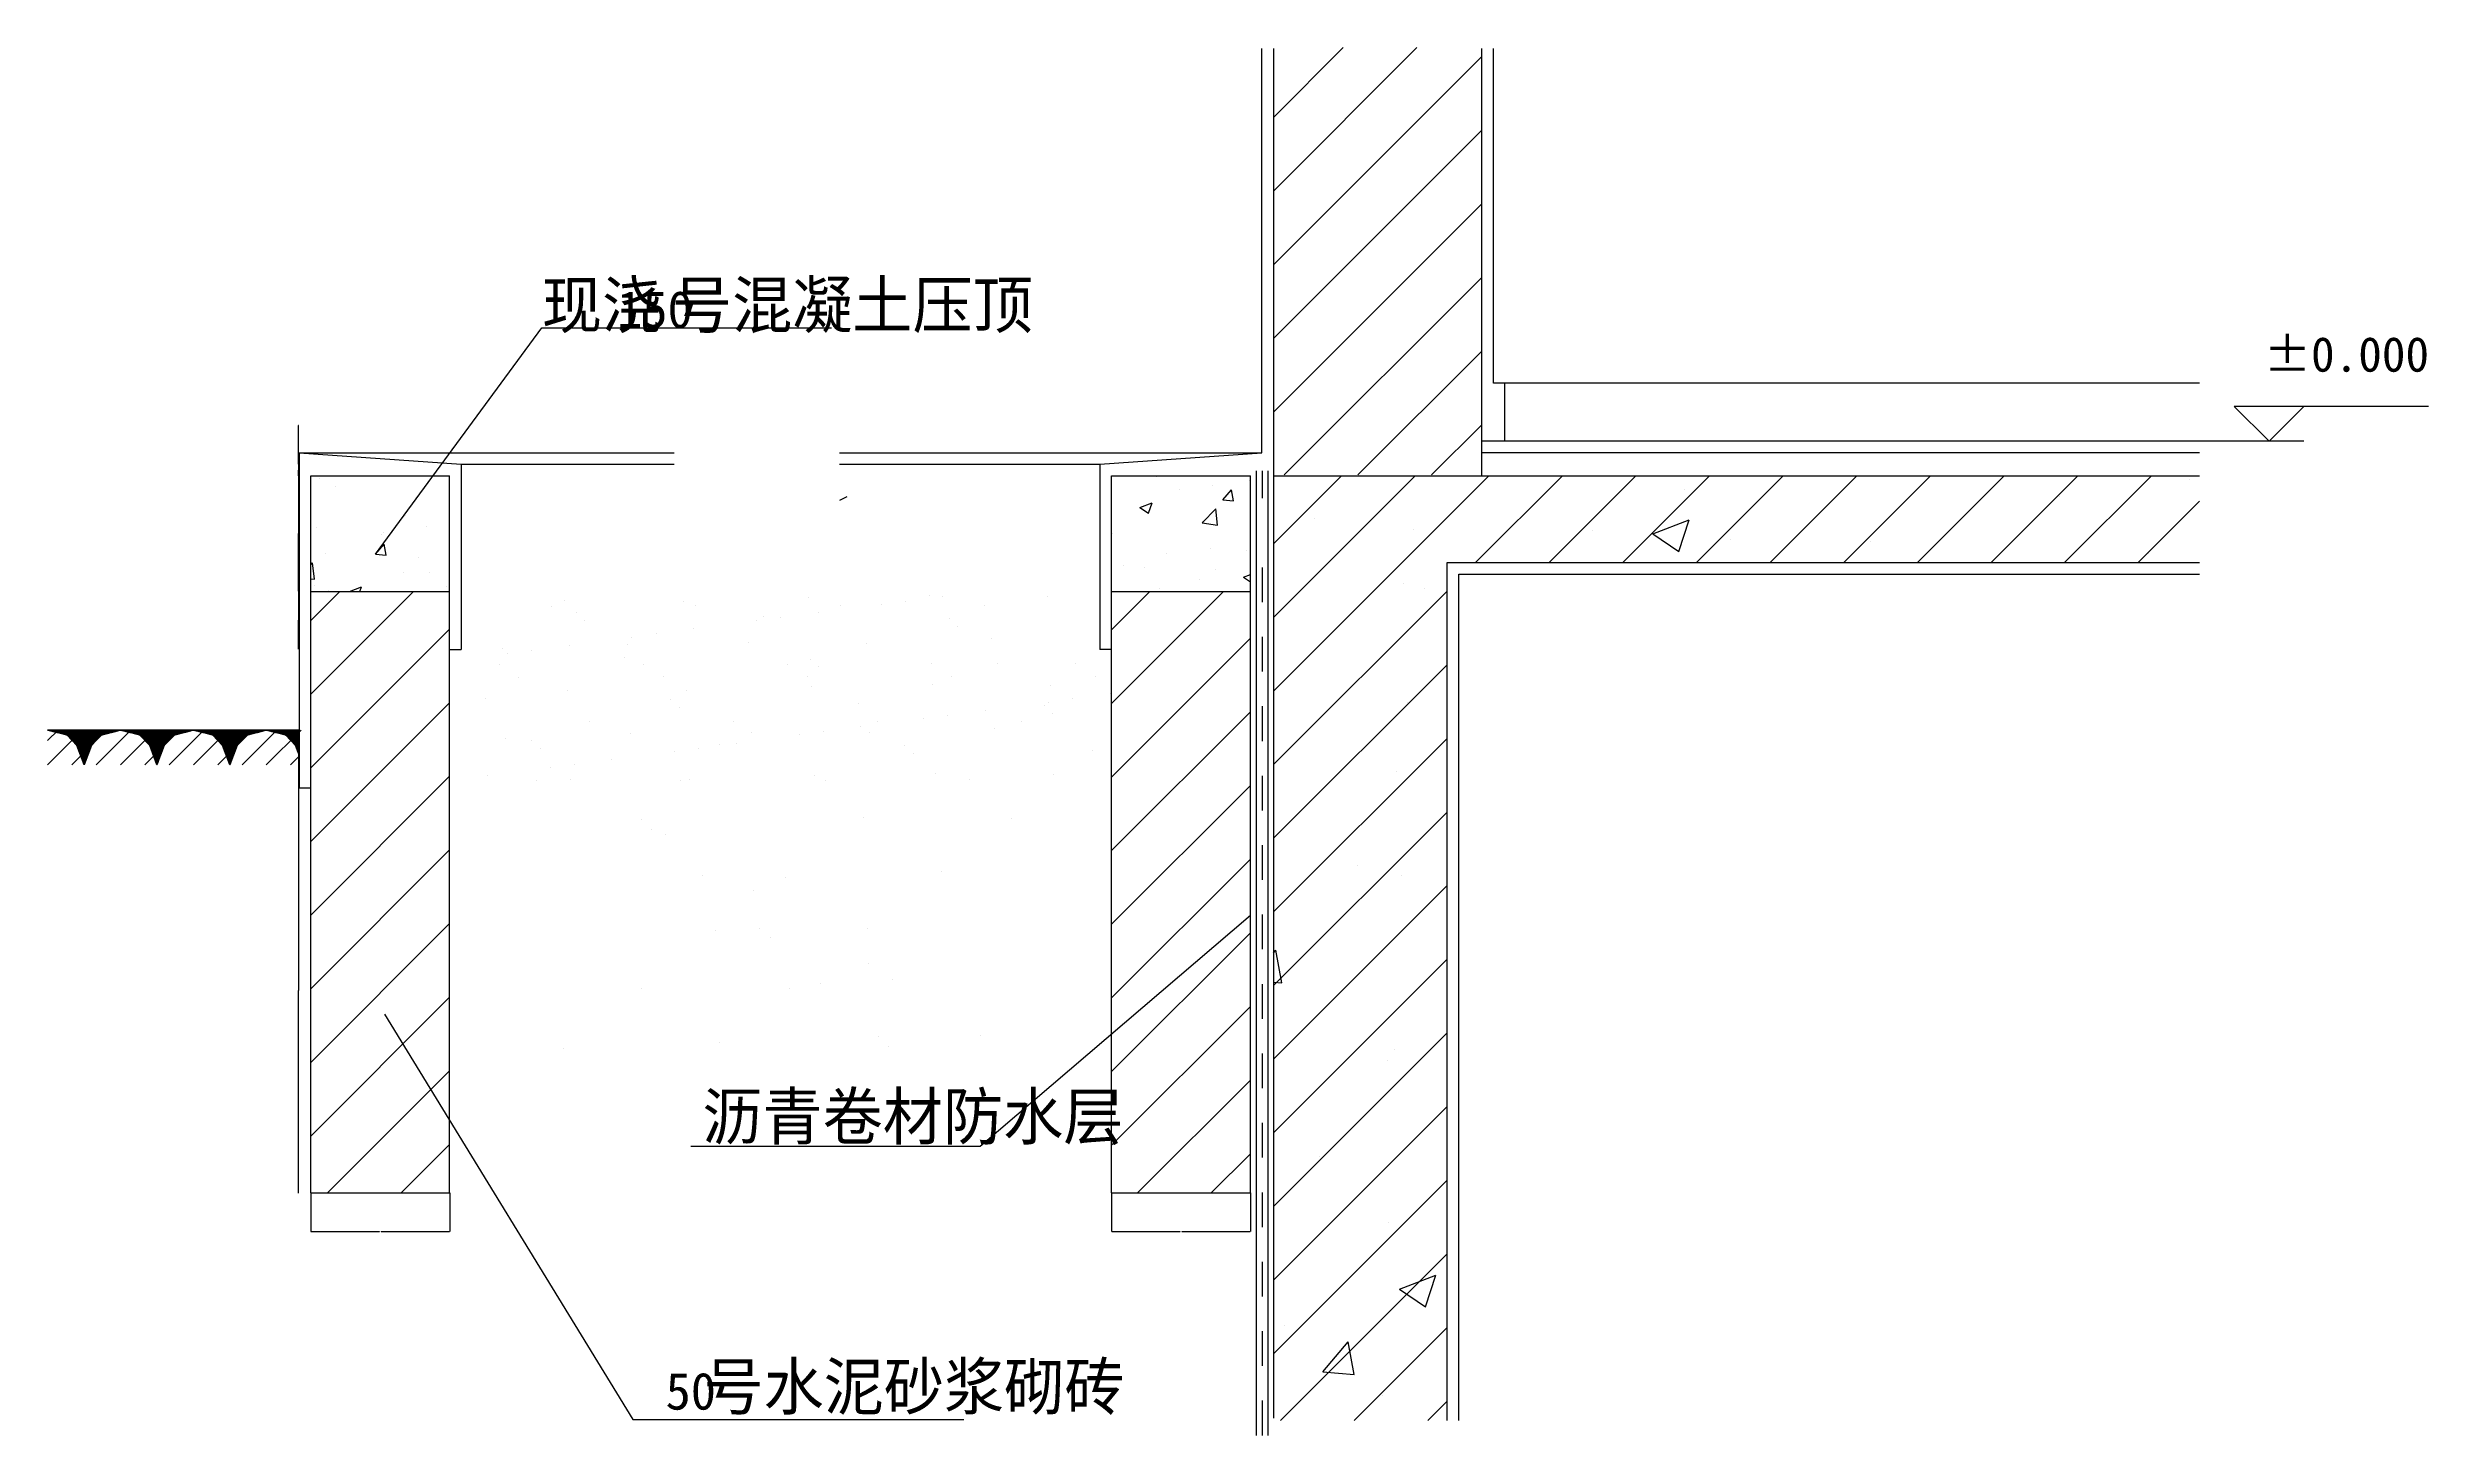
# Model space of a CAD drawing. Header units: metres. Extents: x 8939 to 13054, y 16704 to 19102.
import ezdxf

# ---------------------------------------------------------------- set-up
doc = ezdxf.new("R2010")
doc.units = ezdxf.units.M
for name, color, linetype in [('ZZ-1', 255, 'Continuous'), ('ZZ-11', 6, 'Continuous'), ('ZZ-3', 3, 'Continuous'), ('ZZ-5', 6, 'Continuous'), ('ZZ-6', 7, 'Continuous'), ('ZZ-7', 7, 'Continuous')]:
    doc.layers.add(name, color=color, linetype=linetype)
doc.dimstyles.get("Standard").update_dxf_attribs({"dimtxt": 2.5, "dimasz": 2.5, "dimexe": 1.25, "dimexo": 0.625, "dimtad": 1, "dimcen": 2.5, "dimazin": 3, "dimtfac": 1, "dimtmove": 0, "dimatfit": 3})

# ---------------------------------------------------------------- blocks, each defined once
blk = doc.blocks.new('X3')
for p, q in [((10549.98, 3931.46), (10727.47, 4108.95)), ((10549.98, 4058.74), (10600.19, 4108.95)), ((11934.28, 4042.97), (12000.27, 4108.95)), ((11934.28, 3915.69), (12127.54, 4108.95)), ((10549.98, 3804.18), (10789.98, 4044.18)), ((11934.28, 3788.41), (12174.28, 4028.41)), ((10549.98, 3676.9), (10789.98, 3916.9)), ((11934.28, 3661.13), (12174.28, 3901.13)), ((10549.98, 3549.62), (10789.98, 3789.62)), ((11934.28, 3533.85), (12174.28, 3773.85)), ((10549.98, 3422.34), (10789.98, 3662.34)), ((11934.28, 3406.57), (12174.28, 3646.57)), ((10549.98, 3295.07), (10789.98, 3535.07)), ((11934.28, 3279.29), (12174.28, 3519.29)), ((10549.98, 3167.79), (10789.98, 3407.79)), ((11934.28, 3152.01), (12174.28, 3392.01)), ((10579.02, 3069.54), (10789.98, 3280.51)), ((11979.09, 3069.54), (12174.28, 3264.73)), ((10706.29, 3069.54), (10789.98, 3153.23)), ((12106.37, 3069.54), (12174.28, 3137.45))]:
    blk.add_line(p, q)
blk = doc.blocks.new('X5')
for p, q in [((11121.19, 3715.16), (11121.19, 3715.16)), ((11121.19, 3715.16), (11121.19, 3715.16)), ((11505.95, 3718.49), (11505.95, 3718.49)), ((11761.76, 3717.27), (11761.76, 3717.27)), ((11139.62, 3698.27), (11139.62, 3698.27)), ((11163.36, 3688.29), (11163.36, 3688.29)), ((11641.17, 3624.74), (11641.17, 3624.74)), ((11226.62, 3618.55), (11226.62, 3618.55)), ((11315.17, 3591.58), (11315.17, 3591.58)), ((11371.08, 3615), (11371.08, 3615)), ((11250.49, 3522.47), (11250.49, 3522.47)), ((11326.15, 3527.34), (11326.15, 3527.34)), ((11344.59, 3510.45), (11344.59, 3510.45)), ((11512.25, 3525.81), (11512.25, 3525.81)), ((11513.37, 3465.31), (11513.37, 3465.31)), ((11121.57, 3423.55), (11121.57, 3423.55)), ((11377.38, 3422.32), (11377.38, 3422.32)), ((11431.59, 3430.73), (11431.59, 3430.73)), ((11555.54, 3438.45), (11555.54, 3438.45)), ((11531.12, 3339.53), (11531.12, 3339.53)), ((11707.35, 3341.73), (11707.35, 3341.73)), ((10986.7, 3320.06), (10986.7, 3320.06)), ((11256.79, 3329.79), (11256.79, 3329.79)), ((11549.55, 3322.64), (11549.55, 3322.64))]:
    blk.add_line(p, q)
blk = doc.blocks.new('X2')
for p, q in [((10564.59, 4305.06), (10564.59, 4305.06)), ((10593.1, 4290.24), (10593.1, 4290.24)), ((11940.32, 4308.68), (11940.32, 4308.68)), ((12012.5, 4307.11), (12012.5, 4307.11)), ((12052.25, 4285.63), (12052.25, 4285.63)), ((12108.96, 4292.51), (12108.96, 4292.51)), ((12126.85, 4267.42), (12141.31, 4284.66)), ((12144.79, 4265.84), (12141.32, 4284.65)), ((12172.65, 4300.35), (12172.65, 4300.35)), ((10713.86, 4241.21), (10713.86, 4241.21)), ((11983.21, 4254.36), (12004.22, 4262.42)), ((11983.21, 4254.36), (11998.14, 4244.29)), ((11998.14, 4244.28), (12004.22, 4262.41)), ((12090.97, 4227.81), (12114.33, 4252.17)), ((12117.65, 4223.67), (12114.34, 4252.16)), ((12126.85, 4267.42), (12144.78, 4265.85)), ((10559.83, 4220.08), (10559.83, 4220.08)), ((10672.91, 4207.95), (10672.91, 4207.95)), ((10675.13, 4211.68), (10675.13, 4211.68)), ((10750.24, 4221.56), (10750.24, 4221.56)), ((11936.67, 4208.81), (11936.67, 4208.81)), ((12090.7, 4229.93), (12090.7, 4229.93)), ((12090.97, 4227.81), (12117.65, 4223.68)), ((10549.98, 4155.15), (10553.24, 4158.56)), ((10556.56, 4130.06), (10553.25, 4158.55)), ((10576.01, 4174.42), (10576.01, 4174.42)), ((10662.23, 4173.54), (10676.69, 4190.78)), ((10662.23, 4173.54), (10680.16, 4171.97)), ((10680.17, 4171.96), (10676.7, 4190.77)), ((10736.16, 4167.65), (10736.16, 4167.65)), ((12030.04, 4174.19), (12030.04, 4174.19)), ((12105.14, 4184.07), (12105.14, 4184.07)), ((12166.82, 4180.64), (12166.82, 4180.64)), ((10549.98, 4131.08), (10556.56, 4130.06)), ((10556.18, 4120.21), (10556.18, 4120.21)), ((10616.96, 4108.95), (10637.81, 4116.96)), ((10635.13, 4108.95), (10637.81, 4116.95)), ((10710.21, 4141.34), (10710.21, 4141.34)), ((10755.67, 4141.28), (10755.67, 4141.28)), ((10784.93, 4118.2), (10784.93, 4118.2)), ((11954.08, 4153.82), (11954.08, 4153.82)), ((11991.86, 4150.61), (11991.86, 4150.61)), ((12087.05, 4130.07), (12087.05, 4130.07)), ((12114.23, 4147.05), (12114.23, 4147.05)), ((12162.29, 4133.57), (12174.28, 4138.18)), ((12162.29, 4133.57), (12174.28, 4125.48)), ((10580.71, 4111.25), (10580.71, 4111.25)), ((12017.33, 4113.52), (12017.33, 4113.52))]:
    blk.add_line(p, q)
blk = doc.blocks.new('X4')
for p, q in [((10966.68, 4083.97), (10966.68, 4083.97)), ((10989.31, 4092.68), (10989.31, 4092.68)), ((11193.96, 4091.7), (11193.96, 4091.7)), ((11215.81, 4084.42), (11215.81, 4084.42)), ((11410.03, 4099.49), (11410.03, 4099.49)), ((11464.94, 4084.87), (11464.94, 4084.87)), ((11535.95, 4087.06), (11535.95, 4087.06)), ((11577.59, 4092.54), (11577.59, 4092.54)), ((11619.44, 4102.16), (11619.44, 4102.16)), ((11642.63, 4101.11), (11642.63, 4101.11)), ((11714.07, 4085.32), (11714.07, 4085.32)), ((11824.08, 4101.18), (11824.08, 4101.18)), ((11008.59, 4072.4), (11008.59, 4072.4)), ((11023.34, 4058.89), (11023.34, 4058.89)), ((11146.9, 4035.84), (11146.9, 4035.84)), ((11211.94, 4044.4), (11211.94, 4044.4)), ((11320.61, 4058.71), (11320.61, 4058.71)), ((11333.43, 4065.33), (11333.43, 4065.33)), ((11362.25, 4064.19), (11362.25, 4064.19)), ((11427.29, 4072.75), (11427.29, 4072.75)), ((11653.54, 4062.58), (11653.54, 4062.58)), ((11668.29, 4049.06), (11668.29, 4049.06)), ((10881.41, 4009.89), (10881.41, 4009.89)), ((10889.92, 4002.01), (10889.92, 4002.01)), ((10931.56, 4007.49), (10931.56, 4007.49)), ((10996.6, 4016.05), (10996.6, 4016.05)), ((11092.94, 3995.11), (11092.94, 3995.11)), ((11097.48, 4017.68), (11097.48, 4017.68)), ((11105.26, 4030.36), (11105.26, 4030.36)), ((11306.89, 4020.35), (11306.89, 4020.35)), ((11413.05, 3992.36), (11413.05, 3992.36)), ((11511.54, 4019.37), (11511.54, 4019.37)), ((11727.61, 4027.15), (11727.61, 4027.15)), ((10876.1, 3982.5), (10876.1, 3982.5)), ((10909.84, 3961.01), (10909.84, 3961.01)), ((11125.23, 3982.95), (11125.23, 3982.95)), ((11158.97, 3961.46), (11158.97, 3961.46)), ((11374.36, 3983.41), (11374.36, 3983.41)), ((11408.1, 3961.91), (11408.1, 3961.91)), ((11427.8, 3978.85), (11427.8, 3978.85)), ((11623.5, 3983.86), (11623.5, 3983.86)), ((11657.23, 3962.37), (11657.23, 3962.37)), ((11737.89, 3985.29), (11737.89, 3985.29)), ((11872.63, 3984.31), (11872.63, 3984.31)), ((11906.36, 3962.82), (11906.36, 3962.82)), ((10852.45, 3924.9), (10852.45, 3924.9)), ((10994.35, 3938.54), (10994.35, 3938.54)), ((11172.56, 3922.15), (11172.56, 3922.15)), ((11199, 3937.56), (11199, 3937.56)), ((11415.07, 3945.34), (11415.07, 3945.34)), ((11497.4, 3915.07), (11497.4, 3915.07)), ((11624.47, 3948.01), (11624.47, 3948.01)), ((11817.51, 3912.32), (11817.51, 3912.32)), ((11825.05, 3917.99), (11825.05, 3917.99)), ((11829.12, 3947.03), (11829.12, 3947.03)), ((11866.69, 3923.47), (11866.69, 3923.47)), ((11931.73, 3932.03), (11931.73, 3932.03)), ((11031.29, 3883.64), (11031.29, 3883.64)), ((11187.31, 3908.64), (11187.31, 3908.64)), ((11280.42, 3884.09), (11280.42, 3884.09)), ((11501.05, 3875.33), (11501.05, 3875.33)), ((11529.55, 3884.54), (11529.55, 3884.54)), ((11609.71, 3889.64), (11609.71, 3889.64)), ((11651.35, 3895.12), (11651.35, 3895.12)), ((11716.39, 3903.68), (11716.39, 3903.68)), ((11732.65, 3873), (11732.65, 3873)), ((11778.68, 3885), (11778.68, 3885)), ((11832.26, 3898.81), (11832.26, 3898.81)), ((10886.45, 3855.75), (10886.45, 3855.75)), ((10932.07, 3851.93), (10932.07, 3851.93)), ((10946.82, 3838.42), (10946.82, 3838.42)), ((11102.52, 3863.53), (11102.52, 3863.53)), ((11179.02, 3832.94), (11179.02, 3832.94)), ((11220.66, 3838.42), (11220.66, 3838.42)), ((11256.91, 3844.86), (11256.91, 3844.86)), ((11285.7, 3846.98), (11285.7, 3846.98)), ((11311.93, 3866.2), (11311.93, 3866.2)), ((11394.37, 3861.29), (11394.37, 3861.29)), ((11436.01, 3866.77), (11436.01, 3866.77)), ((11516.58, 3865.22), (11516.58, 3865.22)), ((11577.02, 3842.11), (11577.02, 3842.11)), ((11591.77, 3828.6), (11591.77, 3828.6)), ((11901.86, 3835.04), (11901.86, 3835.04)), ((10855.02, 3790.28), (10855.02, 3790.28)), ((10963.68, 3804.59), (10963.68, 3804.59)), ((11005.32, 3810.07), (11005.32, 3810.07)), ((11070.36, 3818.63), (11070.36, 3818.63)), ((11420.11, 3791.19), (11420.11, 3791.19)), ((11629.51, 3793.87), (11629.51, 3793.87)), ((11834.16, 3792.88), (11834.16, 3792.88)), ((10789.98, 3781.72), (10789.98, 3781.72)), ((10789.98, 3781.72), (10789.98, 3781.72)), ((10940.71, 3782.17), (10940.71, 3782.17)), ((10999.39, 3784.39), (10999.39, 3784.39)), ((11189.84, 3782.63), (11189.84, 3782.63)), ((11204.04, 3783.41), (11204.04, 3783.41)), ((11438.97, 3783.08), (11438.97, 3783.08)), ((11688.11, 3783.53), (11688.11, 3783.53))]:
    blk.add_line(p, q)
blk = doc.blocks.new('X0')
for p, q in [((310.37, 2474.12), (682.26, 2846.01)), ((310.37, 2601.4), (554.98, 2846.01)), ((310.37, 2728.68), (427.71, 2846.01)), ((659.54, 2696.01), (809.54, 2846.01)), ((786.82, 2696.01), (936.82, 2846.01)), ((914.1, 2696.01), (1064.1, 2846.01)), ((1041.38, 2696.01), (1191.38, 2846.01)), ((1168.66, 2696.01), (1318.66, 2846.01)), ((1295.94, 2696.01), (1445.94, 2846.01)), ((1423.22, 2696.01), (1573.22, 2846.01)), ((1550.5, 2696.01), (1700.5, 2846.01)), ((1677.78, 2696.01), (1827.78, 2846.01)), ((1894.1, 2839.76), (1894.1, 2839.76)), ((1020.54, 2821.54), (1020.54, 2821.54)), ((1668.79, 2810.1), (1668.79, 2810.1)), ((1805.06, 2696.01), (1911.15, 2802.1)), ((381.81, 2772.42), (381.81, 2772.42)), ((965.94, 2745.54), (1028.95, 2769.73)), ((1010.71, 2715.34), (1028.95, 2769.73)), ((553.09, 2754.06), (553.09, 2754.06)), ((862.25, 2752.12), (862.25, 2752.12)), ((965.94, 2745.54), (1010.7, 2715.34)), ((1100.4, 2735.27), (1100.4, 2735.27)), ((1342.69, 2731.82), (1342.69, 2731.82)), ((1823.13, 2711.52), (1823.13, 2711.52)), ((310.37, 2346.84), (610.37, 2646.84)), ((534.23, 2660.73), (534.23, 2660.73)), ((571.58, 2651.53), (571.58, 2651.53)), ((310.37, 2219.56), (610.37, 2519.56)), ((542.15, 2454.45), (542.15, 2454.45)), ((310.37, 2092.28), (610.37, 2392.28)), ((522.78, 2335.43), (522.78, 2335.43)), ((310.37, 1965), (610.37, 2265)), ((455.13, 2171.81), (455.13, 2171.81)), ((531.2, 2154.85), (531.2, 2154.85)), ((310.37, 1837.72), (610.37, 2137.72)), ((310.37, 2021.48), (314.29, 2026.15)), ((324.7, 1969.74), (314.3, 2026.15)), ((310.37, 1710.44), (610.37, 2010.44)), ((310.37, 1970.99), (324.7, 1969.74)), ((310.37, 1583.16), (610.37, 1883.16)), ((520.26, 1855.24), (520.26, 1855.24)), ((507.94, 1834.75), (507.94, 1834.75)), ((310.37, 1455.89), (610.37, 1755.89)), ((390.11, 1670.36), (390.11, 1670.36)), ((310.37, 1328.61), (610.37, 1628.61)), ((509.32, 1555.64), (509.32, 1555.64)), ((322.24, 1213.19), (610.37, 1501.33)), ((527.97, 1440.27), (590.98, 1464.46)), ((572.74, 1410.07), (590.99, 1464.46)), ((527.97, 1440.27), (572.74, 1410.07)), ((328.88, 1377.27), (328.88, 1377.27)), ((449.52, 1213.19), (610.37, 1374.05)), ((395.78, 1297.47), (439.17, 1349.18)), ((449.58, 1292.76), (439.17, 1349.18)), ((395.78, 1297.47), (449.58, 1292.76)), ((498.37, 1256.03), (498.37, 1256.03)), ((576.8, 1213.19), (610.37, 1246.77))]:
    blk.add_line(p, q)
blk = doc.blocks.new('X1')
for p, q in [((306.47, 3361.17), (554.47, 3609.17)), ((306.47, 3488.45), (427.19, 3609.17)), ((306.47, 3233.89), (666.47, 3593.89)), ((306.47, 3106.61), (666.47, 3466.61)), ((306.47, 2979.34), (666.47, 3339.34)), ((325.17, 2870.76), (666.47, 3212.06)), ((452.45, 2870.76), (666.47, 3084.78)), ((579.73, 2870.76), (666.47, 2957.5))]:
    blk.add_line(p, q)
blk = doc.blocks.new('*D1')
for p, q in [((9373.1, 17822.93), (9373.1, 17472.93)), ((9372.85, 17472.93), (9372.6, 17472.93)), ((9373.1, 17122.93), (9373.1, 17472.93)), ((9373.1, 17472.93), (9373.1, 17472.93)), ((9373.35, 17472.93), (9373.6, 17472.93))]:
    blk.add_line(p, q)
at = {"layer": 'Defpoints'}
for p in [(9373.1, 17822.93), (9373.1, 17472.93), (9373.1, 17122.93)]:
    blk.add_point(p, dxfattribs=at)
at = {"layer": 'ZZ-3', "insert": (9373.1, 17474.055), "char_height": 1, "attachment_point": 5}
blk.add_mtext('0', dxfattribs=at)
blk = doc.blocks.new('*D2')
for p, q in [((9394.28, 17123.04), (9394.28, 17056.35)), ((9634.28, 17123.04), (9634.28, 17056.35)), ((9394.53, 17056.35), (9512.78, 17056.35)), ((9515.78, 17056.35), (9634.03, 17056.35))]:
    blk.add_line(p, q)
at = {"layer": 'Defpoints'}
for p in [(9394.28, 17123.04), (9634.28, 17123.04), (9394.28, 17056.35)]:
    blk.add_point(p, dxfattribs=at)
at = {"layer": 'ZZ-3', "insert": (9514.28, 17056.35), "char_height": 1, "attachment_point": 5}
blk.add_mtext('240', dxfattribs=at)
blk = doc.blocks.new('*D3')
for p, q in [((9373.1, 18362.45), (9373.1, 18262.69)), ((9372.85, 18262.69), (9372.6, 18262.69)), ((9373.1, 18162.93), (9373.1, 18262.69)), ((9373.1, 18262.69), (9373.1, 18262.69)), ((9373.35, 18262.69), (9373.6, 18262.69))]:
    blk.add_line(p, q)
at = {"layer": 'Defpoints'}
for p in [(9373.1, 18362.45), (9373.1, 18262.69), (9373.1, 18162.93)]:
    blk.add_point(p, dxfattribs=at)
at = {"layer": 'ZZ-3', "insert": (9373.1, 18263.815), "char_height": 1, "attachment_point": 5}
blk.add_mtext('0', dxfattribs=at)
blk = doc.blocks.new('*D4')
for p, q in [((9373.1, 18162.93), (9373.1, 18112.93)), ((9372.85, 18112.93), (9372.6, 18112.93)), ((9373.1, 18062.93), (9373.1, 18112.93)), ((9373.1, 18112.93), (9373.1, 18112.93)), ((9373.35, 18112.93), (9373.6, 18112.93))]:
    blk.add_line(p, q)
at = {"layer": 'Defpoints'}
for p in [(9373.1, 18162.93), (9373.1, 18112.93), (9373.1, 18062.93)]:
    blk.add_point(p, dxfattribs=at)
at = {"layer": 'ZZ-3', "insert": (9373.1, 18114.055), "char_height": 1, "attachment_point": 5}
blk.add_mtext('0', dxfattribs=at)
blk = doc.blocks.new('*D5')
for p, q in [((9373.1, 17922.93), (9373.1, 17756.05)), ((9373.1, 17822.93), (9373.1, 17756.05)), ((9372.85, 17756.05), (9372.6, 17756.05)), ((9373.1, 17756.05), (9373.1, 17756.05)), ((9373.35, 17756.05), (9373.6, 17756.05))]:
    blk.add_line(p, q)
at = {"layer": 'Defpoints'}
for p in [(9373.1, 17922.93), (9373.1, 17822.93), (9373.1, 17756.05)]:
    blk.add_point(p, dxfattribs=at)
at = {"layer": 'ZZ-3', "insert": (9373.1, 17757.175), "char_height": 1, "attachment_point": 5}
blk.add_mtext('0', dxfattribs=at)
blk = doc.blocks.new('*D6')
for p, q in [((9372.85, 18372.45), (9372.6, 18372.45)), ((9373.1, 18382.45), (9373.1, 18372.45)), ((9373.1, 18362.45), (9373.1, 18372.45)), ((9373.1, 18372.45), (9373.1, 18372.45)), ((9373.35, 18372.45), (9373.6, 18372.45))]:
    blk.add_line(p, q)
at = {"layer": 'Defpoints'}
for p in [(9373.1, 18382.45), (9373.1, 18372.45), (9373.1, 18362.45)]:
    blk.add_point(p, dxfattribs=at)
at = {"layer": 'ZZ-3', "insert": (9373.1, 18373.575), "char_height": 1, "attachment_point": 5}
blk.add_mtext('0', dxfattribs=at)
blk = doc.blocks.new('*D7')
for p, q in [((9372.85, 18449.59), (9372.6, 18449.59)), ((9373.1, 18402.93), (9373.1, 18449.59)), ((9373.1, 18382.45), (9373.1, 18449.59)), ((9373.1, 18449.59), (9373.1, 18449.59)), ((9373.35, 18449.59), (9373.6, 18449.59))]:
    blk.add_line(p, q)
at = {"layer": 'Defpoints'}
for p in [(9373.1, 18449.59), (9373.1, 18402.93), (9373.1, 18382.45)]:
    blk.add_point(p, dxfattribs=at)
at = {"layer": 'ZZ-3', "insert": (9373.1, 18450.715), "char_height": 1, "attachment_point": 5}
blk.add_mtext('0', dxfattribs=at)
blk = doc.blocks.new('*D8')
for p, q in [((10778.28, 17123.04), (10778.28, 17056.35)), ((11018.28, 17123.04), (11018.28, 17056.35)), ((10778.53, 17056.35), (10896.78, 17056.35)), ((10899.78, 17056.35), (11018.03, 17056.35))]:
    blk.add_line(p, q)
at = {"layer": 'Defpoints'}
for p in [(10778.28, 17123.04), (11018.28, 17123.04), (10778.28, 17056.35)]:
    blk.add_point(p, dxfattribs=at)
at = {"layer": 'ZZ-3', "insert": (10898.28, 17056.35), "char_height": 1, "attachment_point": 5}
blk.add_mtext('240', dxfattribs=at)

msp = doc.modelspace()

# ---------------------------------------------------------------- hatches: boundary and pattern name
at = {"layer": 'ZZ-7'}
h = msp.add_hatch(dxfattribs=at)
h.set_pattern_fill('SOLID')
h.paths.add_polyline_path([(8939.32, 17923.04), (9065.32, 17923.04), (9031.72, 17914.04), (8972.92, 17914.04), (8939.32, 17923.04)])
h = msp.add_hatch(dxfattribs=at)
h.set_pattern_fill('SOLID')
h.paths.add_polyline_path([(8972.92, 17914.04), (9031.72, 17914.04), (9014.92, 17896.64), (8989.72, 17896.64), (8972.92, 17914.04)])
h = msp.add_hatch(dxfattribs=at)
h.set_pattern_fill('SOLID')
h.paths.add_polyline_path([(9065.32, 17923.04), (9191.32, 17923.04), (9157.72, 17914.04), (9098.92, 17914.04), (9065.32, 17923.04)])
h = msp.add_hatch(dxfattribs=at)
h.set_pattern_fill('SOLID')
h.paths.add_polyline_path([(9098.92, 17914.04), (9157.72, 17914.04), (9140.92, 17896.64), (9115.72, 17896.64), (9098.92, 17914.04)])
h = msp.add_hatch(dxfattribs=at)
h.set_pattern_fill('SOLID')
h.paths.add_polyline_path([(9191.32, 17923.04), (9317.32, 17923.04), (9283.72, 17914.04), (9224.92, 17914.04), (9191.32, 17923.04)])
h = msp.add_hatch(dxfattribs=at)
h.set_pattern_fill('SOLID')
h.paths.add_polyline_path([(9224.92, 17914.04), (9283.72, 17914.04), (9266.92, 17896.64), (9241.72, 17896.64), (9224.92, 17914.04)])
h = msp.add_hatch(dxfattribs=at)
h.set_pattern_fill('SOLID')
h.paths.add_polyline_path([(9317.32, 17923.04), (9373.1, 17923.04), (9373.1, 17914.04), (9350.92, 17914.04), (9317.32, 17923.04)])
h = msp.add_hatch(dxfattribs=at)
h.set_pattern_fill('SOLID')
h.paths.add_polyline_path([(9350.92, 17914.04), (9373.1, 17914.04), (9373.1, 17896.64), (9367.72, 17896.64), (9350.92, 17914.04)])
h = msp.add_hatch(dxfattribs=at)
h.set_pattern_fill('SOLID')
h.paths.add_polyline_path([(8989.72, 17896.64), (9014.92, 17896.64), (9002.32, 17863.04), (9002.32, 17863.04), (8989.72, 17896.64)])
h = msp.add_hatch(dxfattribs=at)
h.set_pattern_fill('SOLID')
h.paths.add_polyline_path([(9115.72, 17896.64), (9140.92, 17896.64), (9128.32, 17863.04), (9128.32, 17863.04), (9115.72, 17896.64)])
h = msp.add_hatch(dxfattribs=at)
h.set_pattern_fill('SOLID')
h.paths.add_polyline_path([(9241.72, 17896.64), (9266.92, 17896.64), (9254.32, 17863.04), (9254.32, 17863.04), (9241.72, 17896.64)])
h = msp.add_hatch(dxfattribs=at)
h.set_pattern_fill('SOLID')
h.paths.add_polyline_path([(9367.72, 17896.64), (9373.1, 17896.64), (9373.1, 17882.28), (9373.1, 17882.28), (9367.72, 17896.64)])

# ---------------------------------------------------------------- linework, layer by layer
at = {"layer": 'ZZ-1'}
for p, q in [((11058.34, 19100.86), (11058.34, 16734.1)), ((11418.34, 18362.45), (11418.34, 19100.86)), ((9394.06, 18362.45), (9634.06, 18362.45)), ((9394.06, 18162.45), (9394.06, 18362.45)), ((9634.06, 18162.45), (9634.06, 18362.45)), ((10778.35, 18162.45), (10778.35, 18362.45)), ((10778.35, 18362.45), (11018.35, 18362.45)), ((11018.35, 18162.45), (11018.35, 18362.45)), ((11058.34, 18362.45), (12659.11, 18362.45)), ((11358.34, 16729.63), (11358.34, 18212.45)), ((11358.34, 18212.45), (12659.11, 18212.45)), ((9394.06, 17123.04), (9394.06, 18162.45)), ((9394.06, 18162.45), (9634.06, 18162.45)), ((9634.06, 17123.04), (9634.06, 18162.45)), ((10778.35, 17123.04), (10778.35, 18162.45)), ((10778.35, 18162.45), (11018.35, 18162.45)), ((11018.35, 17123.04), (11018.35, 18162.45)), ((9394.06, 17123.04), (9634.06, 17123.04)), ((10778.35, 17123.04), (11018.35, 17123.04))]:
    msp.add_line(p, q, dxfattribs=at)
at = {"layer": 'ZZ-11'}
for points in [[(11029.06, 16704.11), (11029.06, 18371.33)], [(11039.06, 18324.11), (11039.06, 18371.33)], [(11049.06, 16704.11), (11049.06, 18371.33)], [(11039.06, 18144.11), (11039.06, 18204.11)], [(11039.06, 18024.11), (11039.06, 18084.11)], [(11039.06, 17904.11), (11039.06, 17964.11)], [(11039.06, 17784.11), (11039.06, 17844.11)], [(11039.06, 17664.11), (11039.06, 17724.11)], [(11039.06, 17544.11), (11039.06, 17604.11)], [(11039.06, 17424.11), (11039.06, 17484.11)], [(11039.06, 17304.11), (11039.06, 17364.11)], [(11039.06, 17184.11), (11039.06, 17244.11)], [(11039.06, 17064.11), (11039.06, 17124.11)], [(11039.06, 16944.11), (11039.06, 17004.11)], [(11039.06, 16824.11), (11039.06, 16884.11)], [(11039.06, 16704.11), (11039.06, 16764.11)]]:
    msp.add_lwpolyline(points, dxfattribs=at)
at = {"layer": 'ZZ-3'}
for p, q in [((13054.46, 18482.45), (12719.03, 18482.45)), ((12779.03, 18422.45), (12719.03, 18482.45)), ((12839.03, 18482.45), (12779.03, 18422.45)), ((12839.03, 18422.45), (12646.25, 18422.45))]:
    msp.add_line(p, q, dxfattribs=at)
for points in [[(9506.3, 18227.04), (9793.58, 18617.96), (10294.05, 18617.96)], [(11018.35, 17602.7), (10551.44, 17203.27), (10050.96, 17203.27)], [(9521.89, 17431.91), (9950.87, 16731.71), (10522.84, 16731.71)]]:
    msp.add_lwpolyline(points, dxfattribs=at)
at = {"layer": 'ZZ-5'}
for p, q in [((11038.34, 18402.45), (11038.34, 19100.86)), ((11438.34, 18522.45), (11438.34, 19100.86)), ((12659.11, 18522.45), (11438.34, 18522.45)), ((11458.34, 18422.45), (11458.34, 18522.45)), ((9374.06, 18402.45), (10022.36, 18402.45)), ((9374.06, 18402.45), (9654.06, 18382.45)), ((9374.06, 18402.45), (9374.06, 17823.04)), ((10308.35, 18402.45), (11038.34, 18402.45)), ((10758.35, 18382.45), (11038.34, 18402.45)), ((9654.06, 18382.45), (10022.36, 18382.45)), ((9654.06, 18382.45), (9654.06, 18062.45)), ((10308.35, 18382.45), (10758.35, 18382.45)), ((10758.35, 18382.45), (10758.35, 18062.45)), ((11378.34, 16729.63), (11378.34, 18192.45)), ((11378.34, 18192.45), (12659.11, 18192.45)), ((9634.06, 18062.45), (9654.06, 18062.45)), ((10778.35, 18062.45), (10758.35, 18062.45)), ((9374.06, 17823.04), (9394.06, 17823.04))]:
    msp.add_line(p, q, dxfattribs=at)
at = {"layer": 'ZZ-7'}
for p, q in [((12659.11, 18422.45), (11418.34, 18422.45)), ((12659.11, 18402.45), (11418.34, 18402.45)), ((10320.5, 18325.93), (10308.17, 18319.77)), ((8939.32, 17863.04), (8999.32, 17923.04)), ((8939.32, 17905.04), (8957.32, 17923.04)), ((8981.32, 17863.04), (9041.32, 17923.04)), ((9023.32, 17863.04), (9083.32, 17923.04)), ((9065.32, 17863.04), (9125.32, 17923.04)), ((9107.32, 17863.04), (9167.32, 17923.04)), ((9149.32, 17863.04), (9209.32, 17923.04)), ((9191.32, 17863.04), (9251.32, 17923.04)), ((9233.32, 17863.04), (9293.32, 17923.04)), ((9275.32, 17863.04), (9335.32, 17923.04)), ((9317.32, 17863.04), (9377.32, 17923.04)), ((9359.32, 17863.04), (9373.1, 17876.82))]:
    msp.add_line(p, q, dxfattribs=at)
for points in [[(9373.1, 17923.04), (8939.32, 17923.04)], [(8939.32, 17923.04), (9065.32, 17923.04), (9031.72, 17914.04), (8972.92, 17914.04), (8939.32, 17923.04)], [(8972.92, 17914.04), (9031.72, 17914.04), (9014.92, 17896.64), (8989.72, 17896.64), (8972.92, 17914.04)], [(9065.32, 17923.04), (9191.32, 17923.04), (9157.72, 17914.04), (9098.92, 17914.04), (9065.32, 17923.04)], [(9098.92, 17914.04), (9157.72, 17914.04), (9140.92, 17896.64), (9115.72, 17896.64), (9098.92, 17914.04)], [(9191.32, 17923.04), (9317.32, 17923.04), (9283.72, 17914.04), (9224.92, 17914.04), (9191.32, 17923.04)], [(9224.92, 17914.04), (9283.72, 17914.04), (9266.92, 17896.64), (9241.72, 17896.64), (9224.92, 17914.04)], [(9317.32, 17923.04), (9373.1, 17923.04), (9373.1, 17914.04), (9350.92, 17914.04), (9317.32, 17923.04)], [(9350.92, 17914.04), (9373.1, 17914.04), (9373.1, 17896.64), (9367.72, 17896.64), (9350.92, 17914.04)], [(8989.72, 17896.64), (9014.92, 17896.64), (9002.32, 17863.04), (9002.32, 17863.04), (8989.72, 17896.64)], [(9115.72, 17896.64), (9140.92, 17896.64), (9128.32, 17863.04), (9128.32, 17863.04), (9115.72, 17896.64)], [(9241.72, 17896.64), (9266.92, 17896.64), (9254.32, 17863.04), (9254.32, 17863.04), (9241.72, 17896.64)], [(9367.72, 17896.64), (9373.1, 17896.64), (9373.1, 17882.28), (9373.1, 17882.28), (9367.72, 17896.64)]]:
    msp.add_lwpolyline(points, dxfattribs=at)

# ---------------------------------------------------------------- block references
for name, p in [('X1', (10751.61, 15493.31)), ('X2', (-1155.93, 14053.5)), ('X0', (10747.96, 15516.44)), ('X3', (-1155.93, 14053.5)), ('X4', (-1155.93, 14053.5)), ('X5', (-1155.93, 14053.5))]:
    msp.add_blockref(name, p, dxfattribs=at)

# ---------------------------------------------------------------- texts
at = {"layer": 'ZZ-3'}
msp.add_text('%%p0.000', height=60, dxfattribs=at).set_placement((12769.96, 18542.45))
at = {"layer": 'ZZ-6'}
for s, height, p in [('现浇', 80, (9793.58, 18617.96)), ('号混凝土压顶', 80, (10018.33, 18617.96)), ('150', 64, (9923.74, 18617.96)), ('沥青卷材防水层', 80, (10070.89, 17215.43)), ('号水泥砂浆砌砖', 80, (10072.84, 16748.62)), ('50', 64, (10007.5, 16748.62))]:
    msp.add_text(s, height=height, dxfattribs=at).set_placement(p)

# ---------------------------------------------------------------- dimensions: what is measured, and where the dimension line sits
at = {"layer": 'ZZ-3'}
for base, p1, p2, picture, middle in [((9373.1, 18449.59), (9373.1, 18402.93), (9373.1, 18382.45), '*D7', (9373.1, 18450.715)), ((9373.1, 18372.45), (9373.1, 18382.45), (9373.1, 18362.45), '*D6', (9373.1, 18373.575)), ((9373.1, 18262.69), (9373.1, 18362.45), (9373.1, 18162.93), '*D3', (9373.1, 18263.815)), ((9373.1, 18112.93), (9373.1, 18162.93), (9373.1, 18062.93), '*D4', (9373.1, 18114.055)), ((9373.1, 17756.05), (9373.1, 17922.93), (9373.1, 17822.93), '*D5', (9373.1, 17757.175)), ((9373.1, 17472.93), (9373.1, 17822.93), (9373.1, 17122.93), '*D1', (9373.1, 17474.055)), ((9394.28, 17056.35), (9394.28, 17123.04), (9634.28, 17123.04), '*D2', (9514.28, 17056.35)), ((10778.28, 17056.35), (10778.28, 17123.04), (11018.28, 17123.04), '*D8', (10898.28, 17056.35))]:
    dim = msp.add_linear_dim(base=base, p1=p1, p2=p2, dimstyle='Standard', dxfattribs=at)
    dim.commit()
    dim.dimension.update_dxf_attribs({"geometry": picture, "text_midpoint": middle})

doc.saveas('drawing.dxf')
